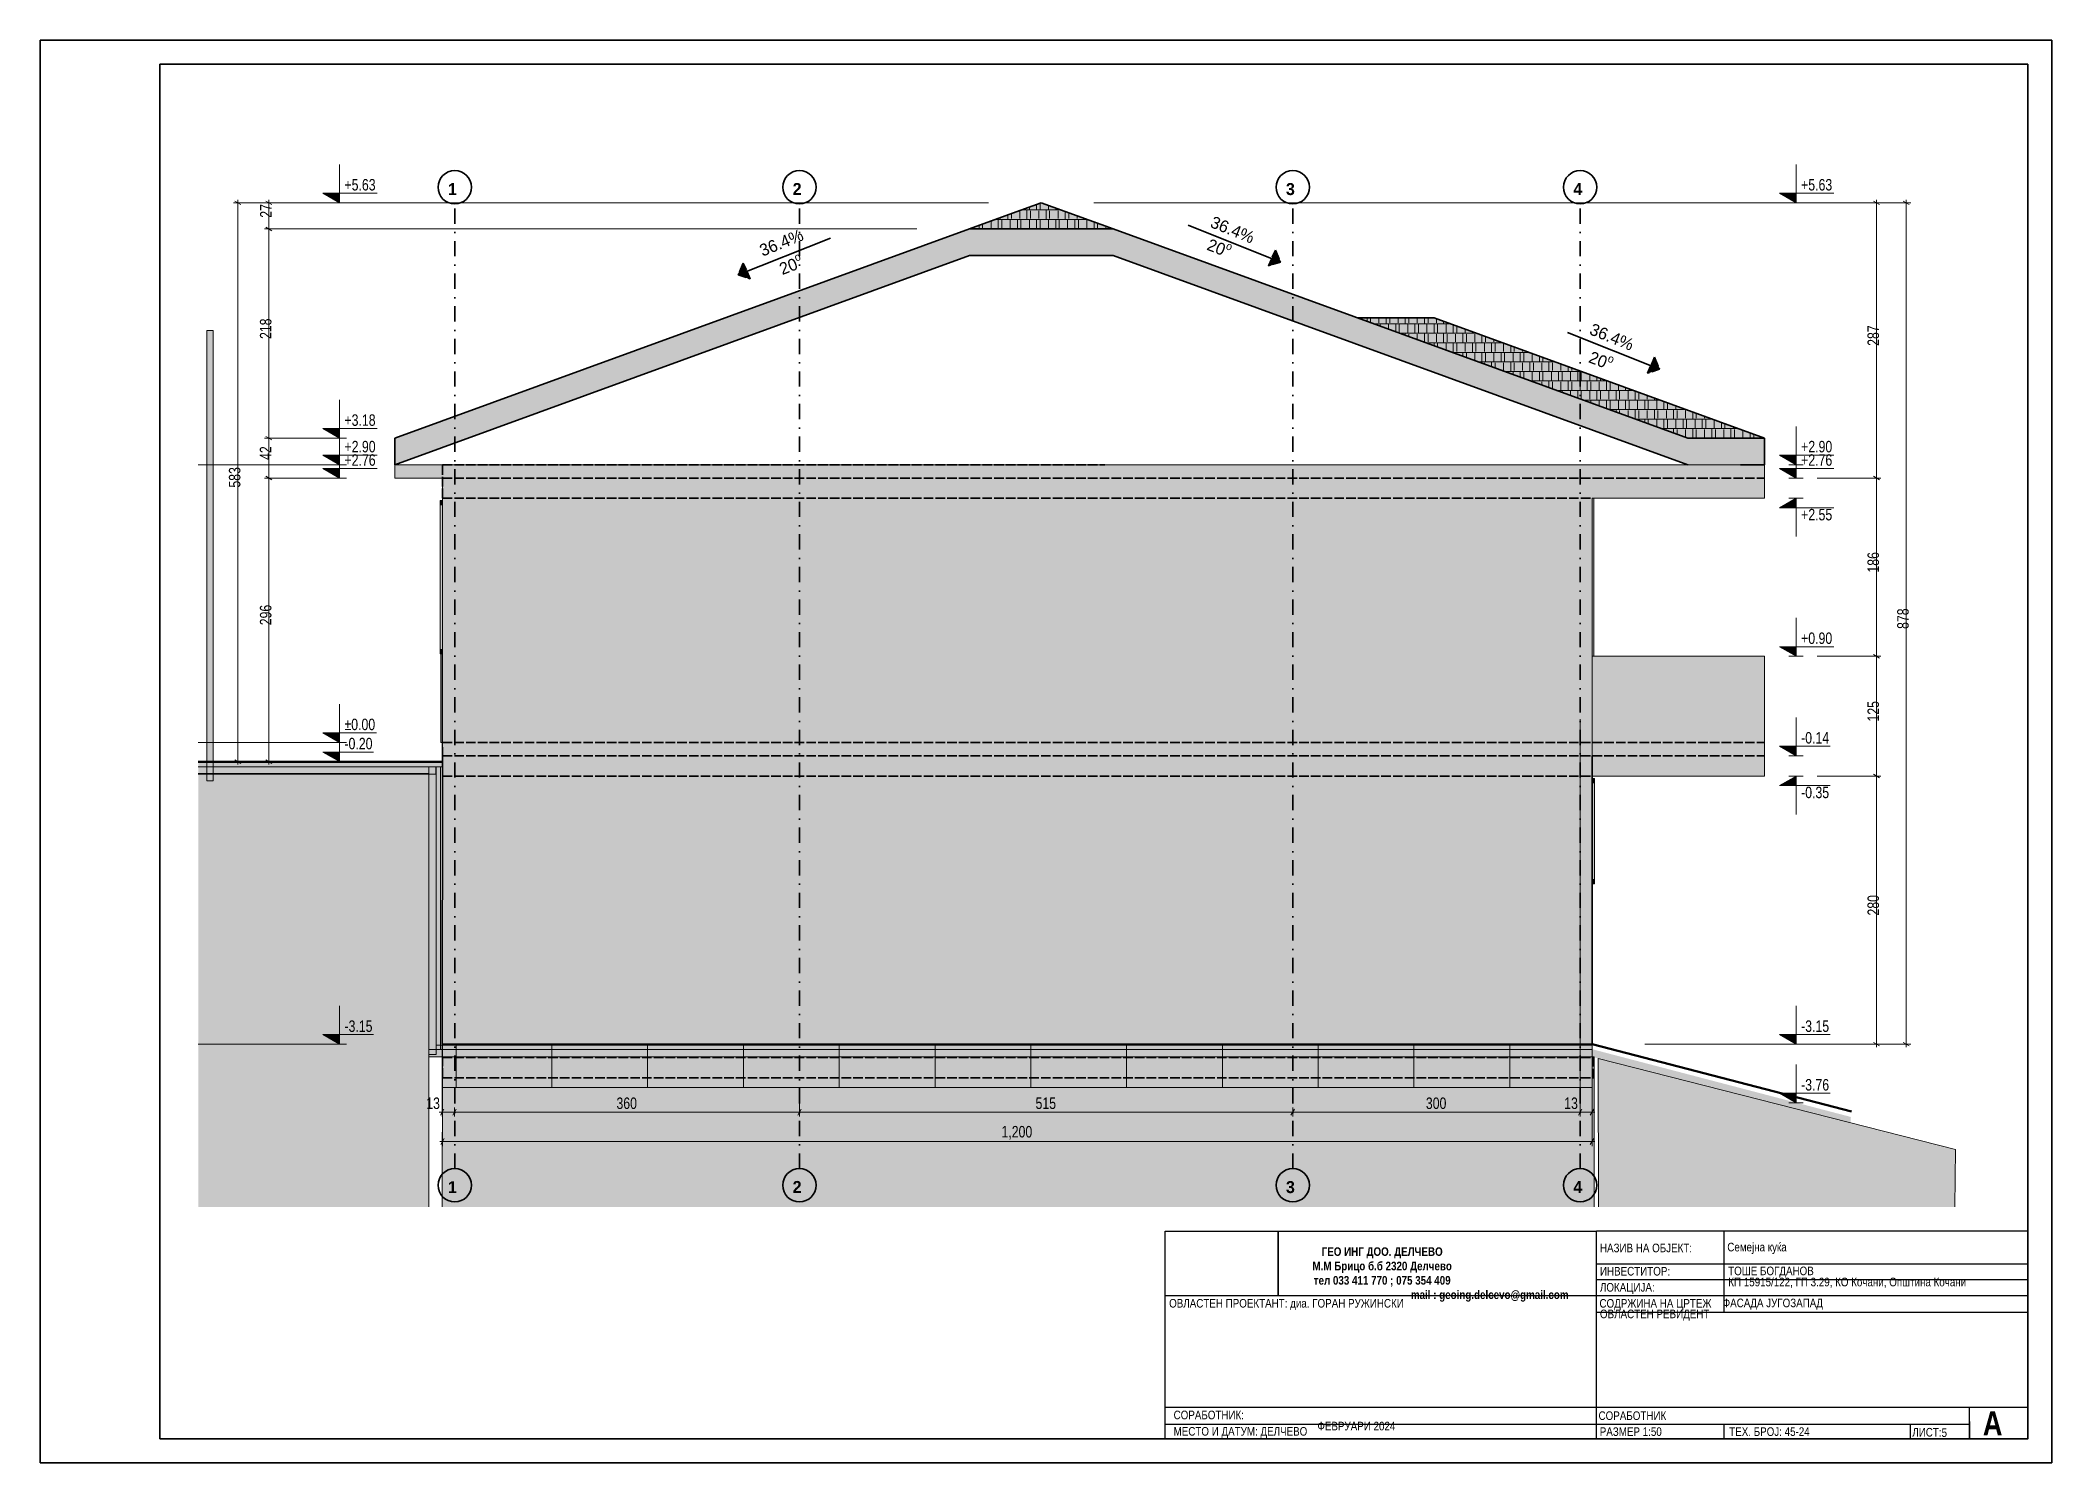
# Model space of a CAD drawing. Header units: millimetres. Extents: x -440 to 2671, y 0 to 297.
# Drawn here: x 884.5 to 1304.5, y 0 to 297 of the extents above; entities that cross this region are included whole.
import ezdxf
from ezdxf.xclip import XClip

# ---------------------------------------------------------------- set-up
doc = ezdxf.new("R2010")
doc.units = ezdxf.units.MM
doc.header["$MEASUREMENT"] = 0
doc.header["$XCLIPFRAME"] = 0
doc.set_wipeout_variables(frame=1)
for name, pattern in [('- Осеви линии', [6.702778, 3.175, -1.763889, 0, -1.763889]), ('- Скирити линии', [2.45, 2, -0.45]), ('Wipeout_Contour', [1000, 0, -1000])]:
    doc.linetypes.add(name, pattern=pattern)
for name, color, linetype, lineweight, true_color in [('1', 7, 'Continuous', 13, 0x2b2b2b), ('142', 7, 'Continuous', 35, 0x2a2a2a), ('162', 7, 'Continuous', 15, 0xaaaaaa), ('3', 7, 'Continuous', 18, 0x7c7c7c), ('46', 7, 'Continuous', 35, 0x4e4e4e), ('61', 7, 'Continuous', 20, 0x6a6a6a), ('65', 7, 'Continuous', 20, 0x4e4e4e), ('85', 7, 'Continuous', 20, 0x404040), ('87', 7, 'Continuous', 20, 0x6a6a6a), ('88', 7, 'Continuous', 20, 0x5e5e5e), ('89', 7, 'Continuous', 20, 0x111111)]:
    doc.layers.add(name, color=color, linetype=linetype, lineweight=lineweight, true_color=true_color)
for name, color, linetype, lineweight in [('101', 253, 'Continuous', 15), ('129', 255, 'Continuous', 0), ('133', 255, 'Continuous', 0), ('164', 255, 'Continuous', 15), ('21', 7, 'Continuous', 50), ('41', 7, 'Continuous', 35), ('7', 7, 'Continuous', 25)]:
    doc.layers.add(name, color=color, linetype=linetype, lineweight=lineweight)
doc.layers.add('RGB colored ARCHICAD elements', color=7, linetype='Continuous')
doc.styles.add('GENERATED_STYLE_4', font='GOTHIC.TTF')
doc.styles.add('GENERATED_STYLE_5', font='GOTHICB.TTF')
doc.styles.add('GENERATED_STYLE_6', font='GOTHIC.TTF')
picture_1 = doc.add_image_def('image1.jpg', size_in_pixel=(1216, 687))

msp = doc.modelspace()

# ---------------------------------------------------------------- texts
at = {"layer": '1', "linetype": 'Continuous', "lineweight": 13, "char_height": 2.4, "attachment_point": 7, "style": 'GENERATED_STYLE_6'}
for s, insert in [('\\A1;{\\W0.800000x;\\pql;\\fCentury Gothic|b0|i0|c0|p34;+5.63}', (947.99, 265.59)), ('\\A1;{\\W0.800000x;\\pql;\\fCentury Gothic|b0|i0|c0|p34;+5.63}', (1252.13, 265.59)), ('\\A1;{\\W0.800000x;\\pql;\\fCentury Gothic|b0|i0|c0|p34;+3.18}', (947.99, 216.46)), ('\\A1;{\\W0.800000x;\\pql;\\fCentury Gothic|b0|i0|c0|p34;+2.90}', (947.99, 210.92)), ('\\A1;{\\W0.800000x;\\pql;\\fCentury Gothic|b0|i0|c0|p34;+2.76}', (947.99, 208.12)), ('\\A1;{\\W0.800000x;\\pql;\\fCentury Gothic|b0|i0|c0|p34;+2.90}', (1252.13, 210.92)), ('\\A1;{\\W0.800000x;\\pql;\\fCentury Gothic|b0|i0|c0|p34;+2.76}', (1252.13, 208.12)), ('\\A1;{\\W0.800000x;\\pql;\\fCentury Gothic|b0|i0|c0|p34;+2.55}', (1252.13, 196.72)), ('\\A1;{\\W0.800000x;\\pql;\\fCentury Gothic|b0|i0|c0|p34;+0.90}', (1252.13, 170.92)), ('\\A1;{\\W0.800000x;\\pql;\\fCentury Gothic|b0|i0|c0|p34;±0.00}', (947.99, 152.92)), ('\\A1;{\\W0.800000x;\\pql;\\fCentury Gothic|b0|i0|c0|p34;-0.20}', (947.99, 148.92)), ('\\A1;{\\W0.800000x;\\pql;\\fCentury Gothic|b0|i0|c0|p34;-0.14}', (1252.13, 150.12)), ('\\A1;{\\W0.800000x;\\pql;\\fCentury Gothic|b0|i0|c0|p34;-0.35}', (1252.13, 138.72)), ('\\A1;{\\W0.800000x;\\pql;\\fCentury Gothic|b0|i0|c0|p34;-3.15}', (947.99, 89.92)), ('\\A1;{\\W0.800000x;\\pql;\\fCentury Gothic|b0|i0|c0|p34;-3.15}', (1252.13, 89.92)), ('\\A1;{\\W0.800000x;\\pql;\\fCentury Gothic|b0|i0|c0|p34;-3.76}', (1252.13, 77.68)), ('\\A1;{\\W0.800000x;\\pql;\\fCentury Gothic|b0|i0|c0|p34;13}', (965.07, 73.83)), ('\\A1;{\\W0.800000x;\\pql;\\fCentury Gothic|b0|i0|c0|p34;360}', (1004.78, 73.83)), ('\\A1;{\\W0.800000x;\\pql;\\fCentury Gothic|b0|i0|c0|p34;515}', (1092.28, 73.83)), ('\\A1;{\\W0.800000x;\\pql;\\fCentury Gothic|b0|i0|c0|p34;300}', (1173.78, 73.83)), ('\\A1;{\\W0.800000x;\\pql;\\fCentury Gothic|b0|i0|c0|p34;13}', (1202.67, 73.83)), ('\\A1;{\\W0.800000x;\\pql;\\fCentury Gothic|b0|i0|c0|p34;1,200}', (1085.17, 67.47))]:
    msp.add_mtext(s, dxfattribs=dict(at, insert=insert))
at = {"layer": '1', "linetype": 'Continuous', "lineweight": 13, "char_height": 2.4, "attachment_point": 7, "rotation": 90, "style": 'GENERATED_STYLE_6'}
for s, insert in [('\\A1;{\\W0.800000x;\\pql;\\fCentury Gothic|b0|i0|c0|p34;27}', (932.77, 259.94)), ('\\A1;{\\W0.800000x;\\pql;\\fCentury Gothic|b0|i0|c0|p34;218}', (932.77, 234.62)), ('\\A1;{\\W0.800000x;\\pql;\\fCentury Gothic|b0|i0|c0|p34;287}', (1268.42, 233.19)), ('\\A1;{\\W0.800000x;\\pql;\\fCentury Gothic|b0|i0|c0|p34;42}', (932.71, 209.37)), ('\\A1;{\\W0.800000x;\\pql;\\fCentury Gothic|b0|i0|c0|p34;583}', (926.29, 203.59)), ('\\A1;{\\W0.800000x;\\pql;\\fCentury Gothic|b0|i0|c0|p34;186}', (1268.42, 185.85)), ('\\A1;{\\W0.800000x;\\pql;\\fCentury Gothic|b0|i0|c0|p34;296}', (932.77, 174.85)), ('\\A1;{\\W0.800000x;\\pql;\\fCentury Gothic|b0|i0|c0|p34;878}', (1274.62, 174.09)), ('\\A1;{\\W0.800000x;\\pql;\\fCentury Gothic|b0|i0|c0|p34;125}', (1268.42, 154.75)), ('\\A1;{\\W0.800000x;\\pql;\\fCentury Gothic|b0|i0|c0|p34;280}', (1268.42, 114.25))]:
    msp.add_mtext(s, dxfattribs=dict(at, insert=insert))
at = {"layer": '41', "color": 7, "linetype": 'Continuous', "lineweight": 35, "char_height": 1.8, "attachment_point": 4, "style": 'GENERATED_STYLE_4'}
for s, insert in [('\\A1;{\\W0.850000x;\\pql;\\fCentury Gothic|b0|i0|c204|p34;НАЗИВ НА ОБЈЕКТ:}', (1210.13, 44.84)), ('\\A1;{\\W0.850000x;\\pql;\\fCentury Gothic|b0|i0|c204|p34;Семејна куќа}', (1236.72, 44.76)), ('\\A1;{\\W0.850000x;\\pql;\\fCentury Gothic|b0|i0|c204|p34;ИНВЕСТИТОР:}', (1210.13, 39.98)), ('\\A1;{\\W0.850000x;\\pql;\\fCentury Gothic|b0|i0|c204|p34;ТОШЕ БОГДАНОВ}', (1236.9, 39.8)), ('\\A1;{\\W0.850000x;\\pql;\\fCentury Gothic|b0|i0|c204|p34;КП 15915/12\\fCentury Gothic|b0|i0|c204|p34;2\\fCentury Gothic|b0|i0|c204|p34;, ГП 3.29, КО Кочани, Општина Кочани\\P\\pql;\\fCentury Gothic|b0|i0|c204|p34;}', (1236.93, 37.57)), ('\\A1;{\\W0.850000x;\\pql;\\fCentury Gothic|b0|i0|c204|p34;СОДРЖИНА НА ЦРТЕЖ}', (1210.03, 33.02)), ('\\A1;{\\W0.850000x;\\pql;\\fCentury Gothic|b0|i0|c204|p34;ЛОКАЦИЈА:}', (1210.13, 36.38)), ('\\A1;{\\W0.850000x;\\pql;\\fCentury Gothic|b0|i0|c204|p34;ОВЛАСТЕН РЕВИДЕНТ\\P\\pqc;\\fCentury Gothic|b0|i0|c204|p34;}', (1210.13, 30.82)), ('\\A1;{\\W0.850000x;\\pql;\\fCentury Gothic|b0|i0|c204|p34;СОРАБОТНИК:}', (1121.11, 9.97)), ('\\A1;{\\W0.850000x;\\pql;\\fCentury Gothic|b0|i0|c204|p34;ФЕВРУАРИ 2024\\P\\pql;\\fCentury Gothic|b0|i0|c204|p34;}', (1151.14, 7.65)), ('\\A1;{\\W0.850000x;\\pql;\\fCentury Gothic|b0|i0|c204|p34;СОРАБОТНИК}', (1209.84, 9.82)), ('\\A1;{\\W0.850000x;\\pql;\\fCentury Gothic|b0|i0|c204|p34;МЕСТО И ДАТУМ: ДЕЛЧЕВО}', (1121.11, 6.3)), ('\\A1;{\\W0.850000x;\\pql;\\fCentury Gothic|b0|i0|c204|p34;РАЗМЕР 1:50}', (1210.09, 6.49)), ('\\A1;{\\W0.850000x;\\pql;\\fCentury Gothic|b0|i0|c204|p34;ТЕХ. БРОЈ: \\fCentury Gothic|b0|i0|c204|p34;45-24}', (1237.12, 6.49)), ('\\A1;{\\W0.850000x;\\pql;\\fCentury Gothic|b0|i0|c204|p34;ЛИСТ: }', (1275.35, 6.36))]:
    msp.add_mtext(s, dxfattribs=dict(at, insert=insert))
at = {"layer": '46', "color": 250, "linetype": 'Continuous', "lineweight": 35, "true_color": 0x2a2a2a, "char_height": 2.5, "attachment_point": 5, "style": 'GENERATED_STYLE_5'}
for s, insert in [('\\A1;{\\pqc;\\fCentury Gothic|b1|i0|c204|p34;1}', (970.53, 265.91)), ('\\A1;{\\pqc;\\fCentury Gothic|b1|i0|c204|p34;2}', (1042.5, 265.94)), ('\\A1;{\\pqc;\\fCentury Gothic|b1|i0|c204|p34;3}', (1145.5, 265.91)), ('\\A1;{\\pqc;\\fCentury Gothic|b1|i0|c204|p34;4}', (1205.51, 265.94)), ('\\A1;{\\pqc;\\fCentury Gothic|b1|i0|c204|p34;2}', (1042.5, 57.58)), ('\\A1;{\\pqc;\\fCentury Gothic|b1|i0|c204|p34;3}', (1145.5, 57.54)), ('\\A1;{\\pqc;\\fCentury Gothic|b1|i0|c204|p34;4}', (1205.51, 57.58)), ('\\A1;{\\pqc;\\fCentury Gothic|b1|i0|c204|p34;1}', (970.53, 57.54))]:
    msp.add_mtext(s, dxfattribs=dict(at, insert=insert))
at = {"layer": '46', "color": 250, "linetype": 'Continuous', "lineweight": 35, "true_color": 0x2a2a2a, "char_height": 2.5, "attachment_point": 5, "style": 'GENERATED_STYLE_4'}
for s, insert, rotation in [('\\A1;{\\pqc;\\fCentury Gothic|b0|i0|c204|p34;36.4%}', (1039.22, 254.73), 22.0308), ('\\A1;{\\pqc;\\fCentury Gothic|b0|i0|c204|p34;36.4%}', (1133.42, 257.42), 337.9692), ('\\A1;{\\pqc;\\fCentury Gothic|b0|i0|c204|p34;20\\fCentury Gothic|b0|i0|c204|p34;\\A1{\\H.66x;\\Sо^  ;}}', (1041.25, 250.01), 21.1781), ('\\A1;{\\pqc;\\fCentury Gothic|b0|i0|c204|p34;20\\fCentury Gothic|b0|i0|c204|p34;\\A1{\\H.66x;\\Sо^  ;}}', (1130.61, 253.59), 338.8219), ('\\A1;{\\pqc;\\fCentury Gothic|b0|i0|c204|p34;36.4%}', (1212.6, 235.04), 337.9692), ('\\A1;{\\pqc;\\fCentury Gothic|b0|i0|c204|p34;20\\fCentury Gothic|b0|i0|c204|p34;\\A1{\\H.66x;\\Sо^  ;}}', (1210.32, 230.1), 338.8219)]:
    msp.add_mtext(s, dxfattribs=dict(at, insert=insert, rotation=rotation))
at = {"layer": '46', "color": 251, "linetype": 'Continuous', "lineweight": 35, "true_color": 0x4e4e4e}
for s, insert, char_height, attachment_point, style in [('\\A1;{\\W0.850000x;\\pqc;\\fCentury Gothic|b1|i0|c204|p34;ГЕО ИНГ ДОО. ДЕЛЧЕВО\\P\\pqc;\\fCentury Gothic|b1|i0|c204|p34;М.М Брицо б.б 2320 Делчево \\P\\pqc;\\fCentury Gothic|b1|i0|c204|p34;тел 033 411 770 ; 075 354 409 \\P\\pqc;\\fCentury Gothic|b1|i0|c204|p34;                                                                               \\fCentury Gothic|b1|i0|c204|p34;mail : geoing.delcevo@gmail.com\\P\\pqc;\\fCentury Gothic|b0|i0|c204|p34;\\H1.388889x;}', (1164.66, 39.31), 1.8, 5, 'GENERATED_STYLE_5'), ('\\A1;{\\W0.850000x;\\pql;\\fCentury Gothic|b0|i0|c204|p34;ФАСАДА \\fCentury Gothic|b0|i0|c204|p34;ЈУГОЗАПАД}', (1235.76, 33.11), 1.8, 4, 'GENERATED_STYLE_4'), ('\\A1;{\\W0.850000x;\\pql;\\fCentury Gothic|b1|i0|c204|p34;А}', (1290.07, 8.22), 5, 4, 'GENERATED_STYLE_5'), ('\\A1;{\\W0.850000x;\\pql;\\fCentury Gothic|b0|i0|c204|p34;5}', (1281.46, 6.27), 1.8, 4, 'GENERATED_STYLE_4')]:
    msp.add_mtext(s, dxfattribs=dict(at, insert=insert, char_height=char_height, attachment_point=attachment_point, style=style))

# ---------------------------------------------------------------- blocks, each defined once
blk = doc.blocks.new('Drawing_1_1', base_point=(246.71, 41.62))
at = {"color": 254, "linetype": 'Wipeout_Contour', "lineweight": 0, "ltscale": 1001.123103}
blk.add_wipeout([(234.97, 34.99), (258.44, 34.99), (258.44, 48.25), (234.97, 48.25)], dxfattribs=at)
at = {"layer": '1', "color": 250, "lineweight": 13, "true_color": 0x2b2b2b}
image = blk.add_image(picture_1, insert=(234.97, 34.99), size_in_units=(23.47, 13.26), dxfattribs=at)
image.set_boundary_path([(-0.5, -0.5), (1215.5, 686.5)])
blk = doc.blocks.new('*X34')
at = {"layer": '1', "color": 250, "linetype": 'Continuous', "lineweight": 13, "true_color": 0x2a2a2a}
for p, q in [((202.02, 260.51), (202.02, 259.59)), ((202.76, 259.76), (202.76, 260.78)), ((204.52, 259.76), (204.52, 261.41)), ((210.02, 261.58), (204.95, 261.58)), ((206.02, 259.59), (206.02, 261.58)), ((206.52, 261.75), (206.52, 262.14)), ((206.76, 259.76), (206.76, 261.41)), ((208.02, 261.58), (208.02, 262.69)), ((208.52, 259.76), (208.52, 261.41)), ((208.76, 261.75), (208.76, 262.96)), ((213.08, 261.58), (210.02, 261.58)), ((210.02, 261.58), (210.02, 259.59)), ((210.52, 261.75), (210.52, 262.51)), ((210.76, 259.76), (210.76, 261.41)), ((212.02, 261.58), (212.02, 261.96)), ((212.52, 259.76), (212.52, 261.41)), ((214.02, 259.59), (214.02, 261.23)), ((214.76, 259.76), (214.76, 260.97)), ((194.52, 257.77), (194.52, 257.78)), ((196.02, 257.6), (196.02, 258.32)), ((196.76, 257.77), (196.76, 258.59)), ((198.52, 257.77), (198.52, 259.23)), ((199.49, 259.59), (202.02, 259.59)), ((200.02, 257.6), (200.02, 259.59)), ((200.52, 259.76), (200.52, 259.96)), ((200.76, 257.77), (200.76, 259.41)), ((202.02, 259.59), (210.02, 259.59)), ((202.52, 257.77), (202.52, 259.41)), ((204.02, 257.6), (204.02, 259.59)), ((204.76, 257.77), (204.76, 259.41)), ((206.52, 257.77), (206.52, 259.41)), ((208.02, 257.6), (208.02, 259.59)), ((208.76, 257.77), (208.76, 259.41)), ((210.02, 259.59), (218.02, 259.59)), ((210.52, 257.77), (210.52, 259.41)), ((212.02, 257.6), (212.02, 259.59)), ((212.76, 257.77), (212.76, 259.41)), ((214.52, 257.77), (214.52, 259.41)), ((216.02, 257.6), (216.02, 259.59)), ((216.52, 259.76), (216.52, 260.32)), ((216.76, 257.77), (216.76, 259.41)), ((218.02, 259.78), (218.02, 259.59)), ((218.02, 259.59), (218.55, 259.59)), ((218.52, 257.77), (218.52, 259.41)), ((220.02, 257.6), (220.02, 259.05)), ((220.76, 257.77), (220.76, 258.78)), ((222.52, 257.77), (222.52, 258.14))]:
    blk.add_line(p, q, dxfattribs=at)
blk = doc.blocks.new('*X35')
at = {"layer": '1', "color": 250, "linetype": 'Continuous', "lineweight": 13, "true_color": 0x2a2a2a}
for p, q in [((275.52, 238.85), (275.52, 239.03)), ((277.02, 238.3), (277.02, 239.03)), ((277.76, 238.04), (277.76, 239.03)), ((283.02, 237.81), (278.39, 237.81)), ((279.02, 237.58), (279.02, 237.81)), ((279.52, 237.98), (279.52, 239.03)), ((279.76, 237.31), (279.76, 237.63)), ((281.02, 237.81), (281.02, 239.03)), ((281.52, 236.67), (281.52, 237.63)), ((281.76, 237.98), (281.76, 239.03)), ((291.02, 237.81), (283.02, 237.81)), ((283.02, 237.81), (283.02, 236.12)), ((283.52, 237.98), (283.52, 239.03)), ((283.76, 235.99), (283.76, 237.63)), ((283.86, 235.81), (291.02, 235.81)), ((285.02, 237.81), (285.02, 239.03)), ((285.02, 235.39), (285.02, 235.81)), ((285.52, 235.99), (285.52, 237.63)), ((285.76, 237.98), (285.76, 239.03)), ((285.76, 235.12), (285.76, 235.64)), ((287.02, 235.81), (287.02, 237.81)), ((287.52, 237.98), (287.52, 239.03)), ((287.52, 234.48), (287.52, 235.64)), ((287.76, 235.99), (287.76, 237.63)), ((289.02, 237.81), (289.02, 239.03)), ((289.02, 233.94), (289.02, 235.81)), ((289.52, 235.99), (289.52, 237.63)), ((289.76, 237.98), (289.76, 239.03)), ((289.76, 234), (289.76, 235.64)), ((294.39, 237.81), (291.02, 237.81)), ((291.02, 237.81), (291.02, 235.81)), ((291.02, 235.81), (299.02, 235.81)), ((291.52, 237.98), (291.52, 238.85)), ((291.52, 234), (291.52, 235.64)), ((291.76, 235.99), (291.76, 237.63)), ((293.02, 237.81), (293.02, 238.3)), ((293.02, 233.82), (293.02, 235.81)), ((293.52, 235.99), (293.52, 237.63)), ((293.76, 237.98), (293.76, 238.04)), ((293.76, 234), (293.76, 235.64)), ((295.02, 235.81), (295.02, 237.58)), ((295.52, 234), (295.52, 235.64)), ((295.76, 235.99), (295.76, 237.31)), ((297.02, 233.82), (297.02, 235.81)), ((297.52, 235.99), (297.52, 236.67)), ((297.76, 234), (297.76, 235.64)), ((299.02, 236.12), (299.02, 235.81)), ((299.02, 235.81), (299.86, 235.81)), ((299.52, 234), (299.52, 235.64)), ((301.02, 233.82), (301.02, 235.39)), ((291.02, 233.82), (289.33, 233.82)), ((299.02, 233.82), (291.02, 233.82)), ((291.02, 233.82), (291.02, 233.21)), ((291.76, 232.94), (291.76, 233.65)), ((293.52, 232.3), (293.52, 233.65)), ((294.8, 231.83), (299.02, 231.83)), ((295.02, 231.83), (295.02, 233.82)), ((295.52, 231.57), (295.52, 231.66)), ((295.76, 232), (295.76, 233.65)), ((297.02, 231.03), (297.02, 231.83)), ((297.52, 232), (297.52, 233.65)), ((297.76, 230.76), (297.76, 231.66)), ((305.33, 233.82), (299.02, 233.82)), ((299.02, 233.82), (299.02, 231.83)), ((299.02, 231.83), (307.02, 231.83)), ((299.52, 230.12), (299.52, 231.66)), ((299.76, 232), (299.76, 233.65)), ((301.02, 229.84), (301.02, 231.83)), ((301.52, 232), (301.52, 233.65)), ((301.76, 234), (301.76, 235.12)), ((301.76, 230.01), (301.76, 231.66)), ((303.02, 231.83), (303.02, 233.82)), ((303.52, 234), (303.52, 234.48)), ((303.52, 230.01), (303.52, 231.66)), ((303.76, 232), (303.76, 233.65)), ((305.02, 233.82), (305.02, 233.94)), ((305.02, 229.84), (305.02, 231.83)), ((305.52, 232), (305.52, 233.65)), ((305.76, 230.01), (305.76, 231.66)), ((307.02, 233.21), (307.02, 231.83)), ((307.02, 231.83), (310.8, 231.83)), ((307.52, 230.01), (307.52, 231.66)), ((307.76, 232), (307.76, 232.94)), ((309.02, 229.84), (309.02, 231.83)), ((309.52, 232), (309.52, 232.3)), ((309.76, 230.01), (309.76, 231.66)), ((311.52, 230.01), (311.52, 231.57)), ((313.02, 229.84), (313.02, 231.03)), ((307.02, 229.84), (300.26, 229.84)), ((301.52, 229.39), (301.52, 229.67)), ((303.02, 228.84), (303.02, 229.84)), ((303.76, 228.57), (303.76, 229.67)), ((305.52, 228.02), (305.52, 229.67)), ((305.73, 227.85), (307.02, 227.85)), ((315.02, 229.84), (307.02, 229.84)), ((307.02, 229.84), (307.02, 227.85)), ((307.02, 227.85), (315.02, 227.85)), ((307.52, 227.2), (307.52, 227.68)), ((307.76, 228.02), (307.76, 229.67)), ((309.02, 226.66), (309.02, 227.85)), ((309.52, 228.02), (309.52, 229.67)), ((309.76, 226.39), (309.76, 227.68)), ((311.02, 227.85), (311.02, 229.84)), ((311.52, 226.03), (311.52, 227.68)), ((311.76, 228.02), (311.76, 229.67)), ((313.02, 225.86), (313.02, 227.85)), ((313.52, 228.02), (313.52, 229.67)), ((313.76, 230.01), (313.76, 230.76)), ((313.76, 226.03), (313.76, 227.68)), ((316.26, 229.84), (315.02, 229.84)), ((315.02, 229.84), (315.02, 227.85)), ((315.02, 227.85), (321.73, 227.85)), ((315.52, 230.01), (315.52, 230.12)), ((315.52, 226.03), (315.52, 227.68)), ((315.76, 228.02), (315.76, 229.67)), ((317.02, 225.86), (317.02, 227.85)), ((317.52, 228.02), (317.52, 229.39)), ((317.76, 226.03), (317.76, 227.68)), ((319.02, 227.85), (319.02, 228.84)), ((319.52, 226.03), (319.52, 227.68)), ((319.76, 228.02), (319.76, 228.57)), ((321.02, 225.86), (321.02, 227.85)), ((321.76, 226.03), (321.76, 227.68)), ((323.52, 226.03), (323.52, 227.2)), ((315.02, 225.86), (311.2, 225.86)), ((311.76, 225.66), (311.76, 225.69)), ((313.52, 225.02), (313.52, 225.69)), ((323.02, 225.86), (315.02, 225.86)), ((315.02, 225.86), (315.02, 224.47)), ((315.76, 224.2), (315.76, 225.69)), ((316.67, 223.87), (323.02, 223.87)), ((317.02, 223.75), (317.02, 223.87)), ((317.52, 224.04), (317.52, 225.69)), ((317.76, 223.48), (317.76, 223.7)), ((319.02, 223.87), (319.02, 225.86)), ((319.52, 222.84), (319.52, 223.7)), ((319.76, 224.04), (319.76, 225.69)), ((321.02, 222.29), (321.02, 223.87)), ((321.52, 224.04), (321.52, 225.69)), ((321.76, 222.05), (321.76, 223.7)), ((327.2, 225.86), (323.02, 225.86)), ((323.02, 225.86), (323.02, 223.87)), ((323.02, 223.87), (331.02, 223.87)), ((323.52, 222.05), (323.52, 223.7)), ((323.76, 224.04), (323.76, 225.69)), ((325.02, 225.86), (325.02, 226.66)), ((325.02, 221.88), (325.02, 223.87)), ((325.52, 224.04), (325.52, 225.69)), ((325.76, 226.03), (325.76, 226.39)), ((325.76, 222.05), (325.76, 223.7)), ((327.02, 223.87), (327.02, 225.86)), ((327.52, 222.05), (327.52, 223.7)), ((327.76, 224.04), (327.76, 225.66)), ((329.02, 221.88), (329.02, 223.87)), ((329.52, 224.04), (329.52, 225.02)), ((329.76, 222.05), (329.76, 223.7)), ((331.02, 224.47), (331.02, 223.87)), ((331.02, 223.87), (332.67, 223.87)), ((331.52, 222.05), (331.52, 223.7)), ((331.76, 224.04), (331.76, 224.2)), ((333.02, 221.88), (333.02, 223.75)), ((333.76, 222.05), (333.76, 223.48)), ((335.52, 222.05), (335.52, 222.84)), ((323.02, 221.88), (322.14, 221.88)), ((331.02, 221.88), (323.02, 221.88)), ((323.02, 221.88), (323.02, 221.56)), ((323.76, 221.29), (323.76, 221.71)), ((325.52, 220.65), (325.52, 221.71)), ((327.02, 220.11), (327.02, 221.88)), ((327.61, 219.89), (331.02, 219.89)), ((327.76, 220.06), (327.76, 221.71)), ((329.02, 219.38), (329.02, 219.89)), ((329.52, 220.06), (329.52, 221.71)), ((329.76, 219.11), (329.76, 219.72)), ((338.14, 221.88), (331.02, 221.88)), ((331.02, 221.88), (331.02, 219.89)), ((331.02, 219.89), (339.02, 219.89)), ((331.52, 218.47), (331.52, 219.72)), ((331.76, 220.06), (331.76, 221.71)), ((333.02, 217.92), (333.02, 219.89)), ((333.52, 220.06), (333.52, 221.71)), ((333.76, 218.07), (333.76, 219.72)), ((335.02, 219.89), (335.02, 221.88)), ((335.52, 218.07), (335.52, 219.72)), ((335.76, 220.06), (335.76, 221.71)), ((337.02, 221.88), (337.02, 222.29)), ((337.02, 217.9), (337.02, 219.89)), ((337.52, 220.06), (337.52, 221.71)), ((337.76, 218.07), (337.76, 219.72)), ((339.02, 221.56), (339.02, 219.89)), ((339.02, 219.89), (343.61, 219.89)), ((339.52, 218.07), (339.52, 219.72)), ((339.76, 220.06), (339.76, 221.29)), ((341.02, 217.9), (341.02, 219.89)), ((341.52, 220.06), (341.52, 220.65)), ((341.76, 218.07), (341.76, 219.72)), ((343.02, 219.89), (343.02, 220.11)), ((343.52, 218.07), (343.52, 219.72)), ((345.02, 217.9), (345.02, 219.38)), ((345.76, 218.07), (345.76, 219.11)), ((347.52, 218.07), (347.52, 218.47)), ((339.02, 217.9), (333.08, 217.9)), ((335.02, 217.19), (335.02, 217.9)), ((335.76, 216.93), (335.76, 217.73)), ((337.52, 216.28), (337.52, 217.73)), ((338.55, 215.91), (339.02, 215.91)), ((347.02, 217.9), (339.02, 217.9)), ((339.02, 217.9), (339.02, 215.91)), ((339.02, 215.91), (347.02, 215.91)), ((339.52, 215.56), (339.52, 215.74)), ((339.76, 216.08), (339.76, 217.73)), ((341.02, 215.01), (341.02, 215.91)), ((341.52, 216.08), (341.52, 217.73)), ((341.76, 214.74), (341.76, 215.74)), ((343.02, 215.91), (343.02, 217.9)), ((343.52, 214.1), (343.52, 215.74)), ((343.76, 216.08), (343.76, 217.73)), ((345.02, 213.92), (345.02, 215.91)), ((345.52, 216.08), (345.52, 217.73)), ((345.76, 214.09), (345.76, 215.74)), ((349.08, 217.9), (347.02, 217.9)), ((347.02, 217.9), (347.02, 215.91)), ((347.02, 215.91), (354.55, 215.91)), ((347.52, 214.09), (347.52, 215.74)), ((347.76, 216.08), (347.76, 217.73)), ((349.02, 217.9), (349.02, 217.92)), ((349.02, 213.92), (349.02, 215.91)), ((349.52, 216.08), (349.52, 217.73)), ((349.76, 214.09), (349.76, 215.74)), ((351.02, 215.91), (351.02, 217.19)), ((351.52, 214.09), (351.52, 215.74)), ((351.76, 216.08), (351.76, 216.93)), ((353.02, 213.92), (353.02, 215.91)), ((353.52, 216.08), (353.52, 216.28)), ((353.76, 214.09), (353.76, 215.74)), ((355.52, 214.09), (355.52, 215.56)), ((357.02, 213.92), (357.02, 215.01)), ((357.76, 214.09), (357.76, 214.74)), ((359.52, 214.09), (359.52, 214.1))]:
    blk.add_line(p, q, dxfattribs=at)

# ---------------------------------------------------------------- hatches: boundary and pattern name
at = {"linetype": 'Continuous', "lineweight": 0, "true_color": 0xffffff}
for points in [[(968.48, 146.21), (917.45, 146.21), (917.45, 145.28), (968.44, 145.28), (968.48, 145.27)], [(917.45, 53.42), (965.6, 53.42), (965.6, 143.88), (917.45, 143.88)], [(967.13, 86.3), (968.06, 86.3), (968.06, 145.28), (967.13, 145.28)], [(1208.48, 87.22), (967.13, 87.22), (967.13, 86.3), (1208.48, 86.3)], [(968.4, 53.42), (1208.9, 53.42), (1208.89, 84.77), (1207.66, 84.77), (968.48, 84.77)], [(1209.73, 84.41), (1209.8, 53.42), (1284.26, 53.42), (1284.4, 65.42)]]:
    msp.add_hatch(color=7, dxfattribs=at).paths.add_polyline_path(points)
at = {"layer": '142', "linetype": 'Continuous', "lineweight": 35, "true_color": 0x2a2a2a}
for points in [[(967.1, 145.28), (917.45, 145.27), (917.45, 143.74), (967.1, 143.74)], [(965.6, 145.28), (965.6, 85.23), (967.13, 85.23), (967.13, 145.28)], [(965.62, 86.3), (965.62, 84.77), (1208.48, 84.77), (1208.48, 86.3)]]:
    msp.add_hatch(color=250, dxfattribs=at).paths.add_polyline_path(points)
at = {"layer": '162', "linetype": 'Continuous', "lineweight": 15, "true_color": 0x2a2a2a}
for points in [[(1142.37, 253.18), (1140.89, 249.89), (1143.4, 250.68)], [(1031.25, 250.49), (1030.21, 247.99), (1032.72, 247.2)], [(1221.54, 230.8), (1220.07, 227.5), (1222.58, 228.29)]]:
    msp.add_hatch(color=250, dxfattribs=at).paths.add_polyline_path(points)
at = {"layer": '41', "linetype": 'Continuous', "lineweight": 35, "true_color": 0x2a2a2a}
msp.add_hatch(color=250, dxfattribs=at).paths.add_polyline_path([(1262.52, 72.2), (1208.48, 86.35), (1208.48, 84.75), (1262.4, 70.69)])
at = {"layer": '85', "linetype": 'Continuous', "lineweight": 20, "true_color": 0x2a2a2a}
for points in [[(946.94, 263.05), (946.94, 265.05), (943.48, 265.05)], [(1251.08, 263.05), (1251.08, 265.05), (1247.62, 265.05)], [(946.94, 213.92), (946.94, 215.92), (943.48, 215.92)], [(946.94, 208.38), (946.94, 210.38), (943.48, 210.38)], [(1251.08, 208.38), (1251.08, 210.38), (1247.62, 210.38)], [(946.94, 205.58), (946.94, 207.58), (943.48, 207.58)], [(1251.08, 205.58), (1251.08, 207.58), (1247.62, 207.58)], [(1251.08, 201.38), (1247.62, 199.38), (1251.08, 199.38)], [(1251.08, 168.38), (1251.08, 170.38), (1247.62, 170.38)], [(946.94, 150.38), (946.94, 152.38), (943.48, 152.38)], [(946.94, 146.38), (946.94, 148.38), (943.48, 148.38)], [(1251.08, 147.58), (1251.08, 149.58), (1247.62, 149.58)], [(1251.08, 143.38), (1247.62, 141.38), (1251.08, 141.38)], [(946.94, 87.38), (946.94, 89.38), (943.48, 89.38)], [(1251.08, 87.38), (1251.08, 89.38), (1247.62, 89.38)], [(1251.08, 75.14), (1251.08, 77.14), (1247.62, 77.14)]]:
    msp.add_hatch(color=250, dxfattribs=at).paths.add_polyline_path(points)
at = {"layer": '89', "linetype": 'Continuous', "lineweight": 20, "true_color": 0x222222}
h = msp.add_hatch(dxfattribs=at)
h.set_pattern_fill('GRID_100X100_0001', color=250, style=0, pattern_type=2)
h.set_pattern_definition([(0, (-168.723, 150.385), (0, 20), []), (90, (-168.723, 150.385), (-20, 0), [])])
h.paths.add_polyline_path([(968.48, 78.38), (1208.48, 78.38), (1208.48, 87.38), (968.48, 87.38)])
at = {"layer": 'RGB colored ARCHICAD elements', "linetype": 'Continuous', "lineweight": 0, "true_color": 0x7a7878}
for points in [[(1093.48, 263.05), (1078.48, 257.6), (1108.48, 257.6)], [(1175.48, 239.03), (1159.48, 239.03), (1228.48, 213.92), (1244.48, 213.92)]]:
    msp.add_hatch(color=8, dxfattribs=at).paths.add_polyline_path(points)
at = {"layer": 'RGB colored ARCHICAD elements', "linetype": 'Continuous', "lineweight": 0, "true_color": 0xccbeac}
for points in [[(958.48, 212), (1078.48, 255.68), (1078.48, 257.6), (958.48, 213.92)], [(1108.48, 257.6), (1078.48, 257.6), (1078.48, 255.68), (1108.48, 255.68)], [(1108.48, 255.68), (1228.48, 212), (1228.48, 213.92), (1108.48, 257.6)], [(958.48, 211.36), (1078.48, 255.04), (1078.48, 255.68), (958.48, 212)], [(958.48, 211.36), (958.48, 208.38), (1078.48, 252.06), (1078.48, 255.04)], [(1078.48, 255.68), (1078.48, 255.04), (1108.48, 255.04), (1108.48, 255.68)], [(1108.48, 255.04), (1078.48, 255.04), (1078.48, 252.06), (1108.48, 252.06)], [(1108.48, 255.04), (1228.48, 211.36), (1228.48, 212), (1108.48, 255.68)], [(1108.48, 255.04), (1108.48, 252.06), (1228.48, 208.38), (1228.48, 211.36)], [(1244.48, 213.92), (1228.48, 213.92), (1228.48, 212), (1244.48, 212)], [(1228.48, 212), (1228.48, 211.36), (1244.48, 211.36), (1244.48, 212)], [(1244.48, 211.36), (1228.48, 211.36), (1228.48, 208.38), (1244.48, 208.38)]]:
    msp.add_hatch(color=9, dxfattribs=at).paths.add_polyline_path(points)
at = {"layer": 'RGB colored ARCHICAD elements', "linetype": 'Continuous', "lineweight": 0, "true_color": 0xdbd9cf}
for points in [[(919.28, 142.38), (919.54, 142.38), (919.54, 236.38), (919.28, 236.38)], [(919.54, 236.38), (919.54, 142.38), (919.92, 142.38), (919.92, 236.38)], [(919.92, 236.38), (919.92, 142.38), (920.25, 142.38), (920.25, 236.38)], [(920.25, 236.38), (920.25, 142.38), (920.46, 142.38), (920.46, 236.38)], [(920.46, 236.38), (920.46, 142.38), (920.54, 142.38), (920.54, 236.38)]]:
    msp.add_hatch(color=254, dxfattribs=at).paths.add_polyline_path(points)
at = {"layer": 'RGB colored ARCHICAD elements', "linetype": 'Continuous', "lineweight": 0, "true_color": 0xf2eee3}
for points in [[(958.48, 208.38), (958.48, 205.58), (968.48, 205.58), (968.48, 208.38)], [(968.48, 208.38), (968.48, 150.38), (973.48, 150.38), (973.48, 208.38)], [(1239.48, 208.38), (973.48, 208.38), (973.48, 201.38), (1040.44, 201.38), (1040.44, 205.58), (1045.44, 205.58), (1045.44, 201.38), (1143.48, 201.38), (1143.48, 205.58), (1148.48, 205.58), (1148.48, 201.38), (1203.48, 201.38), (1203.48, 205.58), (1208.48, 205.58), (1208.48, 201.38), (1239.48, 201.38)], [(1239.48, 208.38), (1239.48, 201.38), (1244.48, 201.38), (1244.48, 208.38)], [(1040.44, 205.58), (1040.44, 150.38), (1045.44, 150.38), (1045.44, 205.58)], [(1143.48, 205.58), (1143.48, 150.38), (1148.48, 150.38), (1148.48, 205.58)], [(1203.48, 205.58), (1203.48, 150.38), (1208.48, 150.38), (1208.48, 205.58)], [(973.48, 150.38), (1040.44, 150.38), (1040.44, 201.38), (973.48, 201.38)], [(1045.44, 201.38), (1045.44, 150.38), (1143.48, 150.38), (1143.48, 201.38)], [(1187.48, 201.38), (1148.48, 201.38), (1148.48, 150.38), (1187.48, 150.38)], [(1187.48, 150.38), (1203.48, 150.38), (1203.48, 201.38), (1187.48, 201.38)], [(1208.48, 150.38), (1241.28, 150.38), (1241.28, 168.38), (1208.48, 168.38)], [(1244.48, 168.38), (1241.28, 168.38), (1241.28, 150.38), (1244.48, 150.38)], [(968.48, 150.38), (968.48, 87.38), (973.48, 87.38), (973.48, 150.38)], [(973.48, 143.38), (1040.44, 143.38), (1040.44, 147.58), (1045.44, 147.58), (1045.44, 143.38), (1143.48, 143.38), (1143.48, 147.58), (1148.48, 147.58), (1148.48, 143.38), (1203.48, 143.38), (1203.48, 150.38), (973.48, 150.38)], [(1040.44, 147.58), (1040.44, 87.38), (1045.44, 87.38), (1045.44, 147.58)], [(1143.48, 147.58), (1143.48, 87.38), (1148.48, 87.38), (1148.48, 147.58)], [(1203.48, 150.38), (1203.48, 87.38), (1208.48, 87.38), (1208.48, 150.38)], [(1239.48, 150.38), (1208.48, 150.38), (1208.48, 143.38), (1239.48, 143.38)], [(1244.48, 143.38), (1244.48, 150.38), (1239.48, 150.38), (1239.48, 143.38)], [(973.48, 87.38), (1040.44, 87.38), (1040.44, 143.38), (973.48, 143.38)], [(1045.44, 87.38), (1143.48, 87.38), (1143.48, 143.38), (1045.44, 143.38)], [(1148.48, 87.38), (1203.48, 87.38), (1203.48, 143.38), (1148.48, 143.38)]]:
    msp.add_hatch(color=7, dxfattribs=at).paths.add_polyline_path(points)
at = {"layer": 'RGB colored ARCHICAD elements', "linetype": 'Continuous', "lineweight": 0, "true_color": 0x4e4e49}
for points in [[(967.98, 199.88), (968.48, 199.88), (968.48, 200.88), (967.98, 200.88)], [(967.98, 169.88), (968.48, 169.88), (968.48, 199.88), (967.98, 199.88)], [(1208.48, 201.38), (1208.48, 168.38), (1208.86, 168.38), (1208.86, 201.38)], [(967.98, 168.88), (968.48, 168.88), (968.48, 169.88), (967.98, 169.88)], [(1208.48, 142.88), (1208.48, 141.88), (1208.98, 141.88), (1208.98, 142.88)], [(1208.48, 141.88), (1208.48, 121.88), (1208.98, 121.88), (1208.98, 141.88)], [(1208.48, 121.88), (1208.48, 120.88), (1208.98, 120.88), (1208.98, 121.88)]]:
    msp.add_hatch(color=251, dxfattribs=at).paths.add_polyline_path(points)
at = {"layer": 'RGB colored ARCHICAD elements', "linetype": 'Continuous', "lineweight": 0, "true_color": 0x5b5b5b}
msp.add_hatch(color=251, dxfattribs=at).paths.add_polyline_path([(968.48, 168.88), (968.1, 168.88), (968.1, 150.38), (968.48, 150.38)])
at = {"layer": 'RGB colored ARCHICAD elements', "linetype": 'Continuous', "lineweight": 0, "true_color": 0x7f7f7f}
msp.add_hatch(color=8, dxfattribs=at).paths.add_polyline_path([(968.48, 78.38), (1208.48, 78.38), (1208.48, 87.38), (968.48, 87.38)])

# ---------------------------------------------------------------- linework, layer by layer
at = {"layer": '1', "color": 250, "linetype": 'Continuous', "lineweight": 13, "true_color": 0x2a2a2a, "flags": 128}
for points in [[(1142.37, 253.18), (1143.4, 250.68), (1140.89, 249.89)], [(1031.25, 250.49), (1030.21, 247.99), (1032.72, 247.2)], [(1221.54, 230.8), (1222.58, 228.29), (1220.07, 227.5)], [(965.6, 145.28), (967.13, 145.28), (967.13, 85.23), (965.6, 85.23)], [(967.13, 86.3), (967.13, 145.28), (968.06, 145.28), (968.06, 86.3)], [(965.62, 86.3), (965.62, 84.77), (1208.48, 84.77), (1208.48, 86.3)], [(1208.48, 87.22), (967.13, 87.22), (967.13, 86.3), (1208.48, 86.3)]]:
    msp.add_lwpolyline(points, close=True, dxfattribs=at)
for points in [[(917.45, 145.28), (968.44, 145.28), (968.48, 145.27), (968.48, 146.21), (917.45, 146.21)], [(917.45, 143.74), (967.1, 143.74), (967.1, 145.28), (917.45, 145.27)]]:
    msp.add_lwpolyline(points, dxfattribs=at)
at = {"layer": '101', "color": 250, "linetype": 'Continuous', "lineweight": 15, "true_color": 0x2a2a2a}
for q in [(968.1, 168.88), (968.48, 150.38)]:
    msp.add_line((968.1, 150.38), q, dxfattribs=at)
at = {"layer": '129', "color": 255, "linetype": 'Continuous', "lineweight": 0, "flags": 128}
for points in [[(1208.9, 53.42), (1208.89, 84.77), (1207.66, 84.77), (968.48, 84.77), (968.4, 53.42)], [(1284.26, 53.42), (1284.4, 65.42), (1209.73, 84.41), (1209.8, 53.42)]]:
    msp.add_lwpolyline(points, dxfattribs=at)
at = {"layer": '133', "color": 255, "linetype": 'Continuous', "lineweight": 0, "flags": 128}
msp.add_lwpolyline([(965.6, 53.42), (965.6, 143.88), (917.45, 143.88)], dxfattribs=at)
at = {"layer": '164', "color": 250, "linetype": 'Continuous', "lineweight": 15, "true_color": 0x2a2a2a}
for p, q in [((973.48, 208.38), (1239.48, 208.38)), ((1244.48, 201.38), (1244.48, 208.38)), ((1208.48, 201.38), (1239.48, 201.38)), ((1239.48, 201.38), (1244.48, 201.38)), ((1244.48, 143.38), (1244.48, 150.38)), ((1239.48, 143.38), (1208.48, 143.38)), ((1239.48, 143.38), (1244.48, 143.38))]:
    msp.add_line(p, q, dxfattribs=at)
at = {"layer": '21', "color": 250, "linetype": 'Continuous', "lineweight": 50, "true_color": 0x2a2a2a, "flags": 128}
msp.add_lwpolyline([(1262.64, 73.32), (1208.48, 87.38)], dxfattribs=at)
at = {"layer": '3', "color": 250, "linetype": 'Continuous', "lineweight": 18, "true_color": 0x2a2a2a}
for p, q in [((967.98, 199.88), (967.98, 200.88)), ((968.48, 200.88), (967.98, 200.88)), ((967.98, 169.88), (967.98, 199.88)), ((967.98, 168.88), (967.98, 169.88)), ((968.48, 168.88), (967.98, 168.88))]:
    msp.add_line(p, q, dxfattribs=at)
at = {"layer": '41', "linetype": 'Continuous', "lineweight": 35}
for p, q in [((1087.48, 260.87), (1078.48, 257.6)), ((1093.48, 263.05), (1087.48, 260.87)), ((1108.48, 257.6), (1093.48, 263.05)), ((958.48, 213.92), (1078.48, 257.6)), ((1078.48, 257.6), (1108.48, 257.6)), ((1108.48, 257.6), (1228.48, 213.92)), ((1078.48, 252.06), (958.48, 208.38)), ((1108.48, 252.06), (1078.48, 252.06)), ((1228.48, 208.38), (1108.48, 252.06)), ((1175.48, 239.03), (1159.48, 239.03)), ((1159.48, 239.03), (1228.48, 213.92)), ((1244.48, 213.92), (1175.48, 239.03)), ((958.48, 212), (958.48, 213.92)), ((958.48, 211.36), (958.48, 212)), ((958.48, 208.38), (958.48, 211.36)), ((1228.48, 213.92), (1244.48, 213.92)), ((1244.48, 212), (1244.48, 213.92)), ((1244.48, 211.36), (1244.48, 212)), ((1244.48, 208.38), (1244.48, 211.36)), ((1244.48, 208.38), (1239.48, 208.38))]:
    msp.add_line(p, q, dxfattribs=at)
at = {"layer": '41', "color": 250, "linetype": '- Осеви линии', "lineweight": 35, "true_color": 0x2a2a2a, "flags": 128}
for points in [[(971.01, 61.42), (971.01, 262.83)], [(1042.98, 61.42), (1042.98, 262.83)], [(1145.98, 61.42), (1145.98, 262.83)], [(1205.99, 61.42), (1205.99, 262.83)]]:
    msp.add_lwpolyline(points, dxfattribs=at)
at = {"layer": '41', "color": 250, "linetype": 'Continuous', "lineweight": 35, "true_color": 0x2a2a2a, "flags": 128}
for points in [[(1124.17, 258.38), (1143.4, 250.68)], [(1049.44, 255.69), (1030.21, 247.99)], [(1203.35, 235.99), (1222.58, 228.29)], [(968.48, 147.58), (968.38, 87.38)], [(1208.48, 147.58), (1208.48, 87.38)], [(968.48, 146.38), (917.45, 146.38)], [(968.38, 87.38), (968.38, 101.41)], [(1208.48, 87.38), (1208.48, 101.41)], [(1208.48, 87.38), (968.48, 87.38)]]:
    msp.add_lwpolyline(points, dxfattribs=at)
at = {"layer": '41', "color": 250, "linetype": '- Скирити линии', "lineweight": 35, "true_color": 0x2a2a2a, "flags": 128}
for points in [[(1142.37, 253.18), (1143.4, 250.68), (1140.89, 249.89)], [(1031.25, 250.49), (1030.21, 247.99), (1032.72, 247.2)], [(1221.54, 230.8), (1222.58, 228.29), (1220.07, 227.5)]]:
    msp.add_lwpolyline(points, close=True, dxfattribs=at)
for points in [[(968.48, 208.38), (1106.76, 208.38)], [(968.48, 201.38), (968.48, 208.38)], [(968.48, 205.58), (1244.48, 205.58)], [(968.48, 201.38), (1208.48, 201.38)], [(968.48, 150.38), (1244.48, 150.38)], [(968.48, 149.38), (968.48, 142.38)], [(968.48, 147.58), (1244.48, 147.58)], [(968.48, 143.38), (1208.48, 143.38)], [(968.48, 87.38), (1208.48, 87.38)], [(968.48, 80.38), (968.48, 84.89)], [(968.48, 84.58), (1208.48, 84.58)], [(1208.66, 80.25), (1208.66, 84.75)], [(968.48, 80.38), (1208.48, 80.38)]]:
    msp.add_lwpolyline(points, dxfattribs=at)
at = {"layer": '41', "color": 250, "linetype": 'Continuous', "lineweight": 35, "true_color": 0x2a2a2a}
for centre in [(971.01, 266.31), (1042.98, 266.31), (1145.98, 266.31), (1205.99, 266.31), (971.01, 57.94), (1042.98, 57.94), (1145.98, 57.94), (1205.99, 57.94)]:
    msp.add_circle(centre, 3.48, dxfattribs=at)
at = {"layer": '61', "linetype": 'Continuous', "lineweight": 20}
for p, q in [((1208.86, 168.38), (1208.86, 201.38)), ((1208.48, 142.88), (1208.98, 142.88)), ((1208.98, 142.88), (1208.98, 141.88)), ((1208.98, 141.88), (1208.98, 121.88)), ((1208.98, 121.88), (1208.98, 120.88)), ((1208.48, 120.88), (1208.98, 120.88))]:
    msp.add_line(p, q, dxfattribs=at)
at = {"layer": '7', "color": 7, "linetype": 'Continuous', "lineweight": 25}
for p, q in [((1299.33, 48.34), (1209.44, 48.34)), ((1209.44, 5), (1209.44, 48.34)), ((1209.44, 31.42), (1299.33, 31.42)), ((1236, 8.04), (1236, 5)), ((1274.88, 8.04), (1274.88, 5))]:
    msp.add_line(p, q, dxfattribs=at)
at = {"layer": '7', "color": 7, "linetype": 'Continuous', "lineweight": 25, "flags": 128}
for points in [[(1119.33, 48.34), (1209.44, 48.34)], [(1119.33, 5), (1119.33, 48.34), (1209.44, 48.34)], [(1236, 48.34), (1236, 31.42)], [(1209.44, 41.53), (1299.33, 41.53)], [(1209.44, 38.23), (1299.33, 38.23)], [(1119.33, 34.93), (1209.44, 34.93)], [(1209.44, 34.93), (1299.33, 34.93)], [(1119.33, 11.64), (1299.33, 11.64)], [(1287.27, 8.64), (1287.27, 5), (1287.27, 11.64)], [(1119.33, 8.04), (1287.27, 8.04)], [(1119.33, 5), (1299.33, 5)]]:
    msp.add_lwpolyline(points, dxfattribs=at)
at = {"layer": '85', "linetype": 'Continuous', "lineweight": 20}
for p, q in [((946.94, 263.05), (946.94, 271.05)), ((1251.08, 263.05), (1251.08, 271.05)), ((946.94, 263.05), (943.48, 265.05)), ((943.48, 265.05), (946.94, 265.05)), ((946.94, 265.05), (954.83, 265.05)), ((1251.08, 263.05), (1247.62, 265.05)), ((1247.62, 265.05), (1251.08, 265.05)), ((1251.08, 265.05), (1258.96, 265.05)), ((1082.48, 263.05), (924.8, 263.05)), ((926.37, 262.69), (925.12, 263.42)), ((925.74, 263.05), (925.74, 263.67)), ((925.74, 146.38), (925.74, 263.05)), ((1082.48, 263.05), (931.29, 263.05)), ((932.85, 262.69), (931.6, 263.42)), ((932.22, 263.05), (932.22, 263.67)), ((932.22, 257.6), (932.22, 263.05)), ((946.94, 263.05), (945.44, 263.05)), ((946.94, 263.05), (1082.48, 263.05)), ((1251.08, 263.05), (1104.48, 263.05)), ((1268.81, 263.05), (1104.48, 263.05)), ((1275.01, 263.05), (1104.48, 263.05)), ((1251.08, 263.05), (1252.58, 263.05)), ((1268.49, 262.69), (1267.24, 263.42)), ((1267.87, 263.05), (1267.87, 263.67)), ((1267.87, 205.58), (1267.87, 263.05)), ((1274.7, 262.69), (1273.45, 263.42)), ((1274.07, 263.05), (1274.07, 263.67)), ((1274.07, 87.38), (1274.07, 263.05)), ((1067.48, 257.6), (931.29, 257.6)), ((931.6, 257.96), (932.85, 257.23)), ((932.22, 213.92), (932.22, 257.6)), ((946.94, 213.92), (946.94, 221.92)), ((931.6, 214.28), (932.85, 213.56)), ((946.94, 213.92), (943.48, 215.92)), ((943.48, 215.92), (946.94, 215.92)), ((946.94, 208.38), (946.94, 216.38)), ((946.94, 215.92), (954.83, 215.92)), ((1251.08, 208.38), (1251.08, 216.38)), ((947.48, 213.92), (931.29, 213.92)), ((932.22, 205.58), (932.22, 213.92)), ((946.94, 208.38), (943.48, 210.38)), ((943.48, 210.38), (946.94, 210.38)), ((946.94, 213.92), (945.44, 213.92)), ((946.94, 213.92), (948.44, 213.92)), ((946.94, 205.58), (946.94, 213.58)), ((946.94, 210.38), (954.83, 210.38)), ((1251.08, 208.38), (1247.62, 210.38)), ((1247.62, 210.38), (1251.08, 210.38)), ((1251.08, 205.58), (1251.08, 213.58)), ((1251.08, 210.38), (1258.96, 210.38)), ((946.94, 208.38), (917.45, 208.38)), ((931.6, 205.95), (932.85, 205.22)), ((946.94, 205.58), (943.48, 207.58)), ((943.48, 207.58), (946.94, 207.58)), ((946.94, 208.38), (948.44, 208.38)), ((946.94, 207.58), (954.83, 207.58)), ((1251.08, 205.58), (1247.62, 207.58)), ((1247.62, 207.58), (1251.08, 207.58)), ((1251.08, 208.38), (1249.58, 208.38)), ((1251.08, 208.38), (1252.58, 208.38)), ((1251.08, 207.58), (1258.96, 207.58)), ((1267.24, 205.95), (1268.49, 205.22)), ((947.48, 205.58), (931.29, 205.58)), ((932.22, 146.38), (932.22, 205.58)), ((946.94, 205.58), (945.44, 205.58)), ((946.94, 205.58), (948.44, 205.58)), ((1251.08, 205.58), (1249.58, 205.58)), ((1251.08, 205.58), (1252.58, 205.58)), ((1268.81, 205.58), (1255.48, 205.58)), ((1267.87, 168.38), (1267.87, 205.58)), ((1251.08, 201.38), (1247.62, 199.38)), ((1247.62, 199.38), (1251.08, 199.38)), ((1251.08, 201.38), (1249.58, 201.38)), ((1251.08, 201.38), (1252.58, 201.38)), ((1251.08, 201.38), (1251.08, 193.38)), ((1251.08, 199.38), (1258.96, 199.38)), ((1251.08, 168.38), (1251.08, 176.38)), ((968.38, 72.28), (968.38, 169.79)), ((1208.48, 72.28), (1208.48, 170.98)), ((1251.08, 168.38), (1247.62, 170.38)), ((1247.62, 170.38), (1251.08, 170.38)), ((1251.08, 168.38), (1249.58, 168.38)), ((1251.08, 170.38), (1258.96, 170.38)), ((1251.08, 168.38), (1252.58, 168.38)), ((1268.81, 168.38), (1255.48, 168.38)), ((1267.24, 168.75), (1268.49, 168.02)), ((1267.87, 143.38), (1267.87, 168.38)), ((946.94, 150.38), (946.94, 158.38)), ((1251.08, 147.58), (1251.08, 155.58)), ((946.94, 150.38), (943.48, 152.38)), ((943.48, 152.38), (946.94, 152.38)), ((946.94, 146.38), (946.94, 154.38)), ((946.94, 152.38), (954.65, 152.38)), ((1205.98, 72.28), (1205.98, 155.28)), ((946.94, 150.38), (917.45, 150.38)), ((946.94, 146.38), (943.48, 148.38)), ((943.48, 148.38), (946.94, 148.38)), ((946.94, 150.38), (948.44, 150.38)), ((946.94, 148.38), (954.07, 148.38)), ((1251.08, 147.58), (1247.62, 149.58)), ((1247.62, 149.58), (1251.08, 149.58)), ((1251.08, 147.58), (1249.58, 147.58)), ((1251.08, 149.58), (1258.21, 149.58)), ((1251.08, 147.58), (1252.58, 147.58)), ((926.68, 146.38), (924.8, 146.38)), ((925.12, 146.75), (926.37, 146.02)), ((925.74, 145.77), (925.74, 146.38)), ((933.16, 146.38), (931.29, 146.38)), ((931.6, 146.75), (932.85, 146.02)), ((932.22, 145.77), (932.22, 146.38)), ((946.94, 146.38), (945.44, 146.38)), ((946.94, 146.38), (948.44, 146.38)), ((1251.08, 143.38), (1247.62, 141.38)), ((1251.08, 143.38), (1249.58, 143.38)), ((1251.08, 143.38), (1252.58, 143.38)), ((1251.08, 143.38), (1251.08, 135.38)), ((1268.81, 143.38), (1255.48, 143.38)), ((1267.24, 143.75), (1268.49, 143.02)), ((1267.87, 87.38), (1267.87, 143.38)), ((1247.62, 141.38), (1251.08, 141.38)), ((1251.08, 141.38), (1258.21, 141.38)), ((946.94, 87.38), (946.94, 95.38)), ((1251.08, 87.38), (1251.08, 95.38)), ((946.94, 87.38), (943.48, 89.38)), ((943.48, 89.38), (946.94, 89.38)), ((946.94, 89.38), (954.07, 89.38)), ((1251.08, 87.38), (1247.62, 89.38)), ((1247.62, 89.38), (1251.08, 89.38)), ((1251.08, 89.38), (1258.21, 89.38)), ((946.94, 87.38), (917.45, 87.38)), ((946.94, 87.38), (948.44, 87.38)), ((1251.08, 87.38), (1219.48, 87.38)), ((1268.81, 87.38), (1219.48, 87.38)), ((1275.01, 87.38), (1219.48, 87.38)), ((1251.08, 87.38), (1252.58, 87.38)), ((1267.24, 87.75), (1268.49, 87.02)), ((1267.87, 86.77), (1267.87, 87.38)), ((1273.45, 87.75), (1274.7, 87.02)), ((1274.07, 86.77), (1274.07, 87.38)), ((1251.08, 75.14), (1251.08, 83.14)), ((968.48, 66.13), (968.48, 76.43)), ((1208.48, 66.13), (1208.48, 76.58)), ((1251.08, 75.14), (1247.62, 77.14)), ((1247.62, 77.14), (1251.08, 77.14)), ((1251.08, 77.14), (1258.21, 77.14)), ((967.76, 73.22), (968.38, 73.22)), ((968.74, 73.84), (968.01, 72.59)), ((968.38, 73.22), (970.98, 73.22)), ((971.34, 73.84), (970.62, 72.59)), ((970.98, 72.28), (970.98, 74.15)), ((970.98, 73.22), (1042.98, 73.22)), ((1043.34, 73.84), (1042.62, 72.59)), ((1042.98, 72.28), (1042.98, 75.3)), ((1042.98, 73.22), (1145.98, 73.22)), ((1146.34, 73.84), (1145.62, 72.59)), ((1145.98, 72.28), (1145.98, 74.15)), ((1145.98, 73.22), (1205.98, 73.22)), ((1206.34, 73.84), (1205.62, 72.59)), ((1205.98, 73.22), (1208.48, 73.22)), ((1208.12, 72.59), (1208.84, 73.84)), ((1208.48, 73.22), (1209.09, 73.22)), ((1251.08, 75.14), (1249.58, 75.14)), ((1251.08, 75.14), (1252.58, 75.14)), ((968.84, 67.7), (968.12, 66.45)), ((1208.12, 66.45), (1208.84, 67.7)), ((967.87, 67.07), (968.48, 67.07)), ((968.48, 67.07), (1208.48, 67.07)), ((1208.48, 67.07), (1209.09, 67.07))]:
    msp.add_line(p, q, dxfattribs=at)
at = {"layer": '87', "color": 250, "linetype": 'Continuous', "lineweight": 20, "true_color": 0x2a2a2a}
for p, q in [((1241.28, 168.38), (1208.48, 168.38)), ((1241.28, 168.38), (1244.48, 168.38)), ((1244.48, 168.38), (1244.48, 150.38)), ((1040.44, 87.38), (973.48, 87.38)), ((1143.48, 87.38), (1045.44, 87.38)), ((1203.48, 87.38), (1148.48, 87.38))]:
    msp.add_line(p, q, dxfattribs=at)
at = {"layer": '88', "color": 250, "linetype": 'Continuous', "lineweight": 20, "true_color": 0x2a2a2a}
for p, q in [((919.28, 236.38), (919.54, 236.38)), ((919.28, 236.38), (919.28, 142.38)), ((919.54, 236.38), (919.92, 236.38)), ((919.92, 236.38), (920.25, 236.38)), ((920.25, 236.38), (920.46, 236.38)), ((920.46, 236.38), (920.54, 236.38)), ((920.54, 142.38), (920.54, 236.38)), ((968.48, 208.38), (973.48, 208.38)), ((968.48, 150.38), (968.48, 205.58)), ((1208.48, 168.38), (1208.48, 201.38)), ((968.48, 87.38), (968.48, 150.38)), ((1208.48, 87.38), (1208.48, 143.38)), ((919.28, 142.38), (919.54, 142.38)), ((919.54, 142.38), (919.92, 142.38)), ((919.92, 142.38), (920.25, 142.38)), ((920.25, 142.38), (920.46, 142.38)), ((920.46, 142.38), (920.54, 142.38)), ((968.48, 87.38), (973.48, 87.38)), ((1040.44, 87.38), (1045.44, 87.38)), ((1143.48, 87.38), (1148.48, 87.38)), ((1203.48, 87.38), (1208.48, 87.38))]:
    msp.add_line(p, q, dxfattribs=at)
at = {"layer": '89', "color": 250, "linetype": 'Continuous', "lineweight": 20, "true_color": 0x222222}
for p, q in [((958.48, 208.38), (968.48, 208.38)), ((958.48, 205.58), (958.48, 208.38)), ((958.48, 205.58), (968.48, 205.58)), ((968.48, 78.38), (968.48, 87.38)), ((1208.48, 78.38), (1208.48, 87.38)), ((968.48, 78.38), (1208.48, 78.38))]:
    msp.add_line(p, q, dxfattribs=at)

# ---------------------------------------------------------------- block references
at = {"layer": '65', "color": 250, "linetype": 'Continuous', "lineweight": 20, "true_color": 0x2a2a2a}
for name in ['*X34', '*X35']:
    msp.add_blockref(name, (884.47, 0), dxfattribs=at)

msp.set_redraw_order([(e.dxf.handle, doc.entitydb.next_handle()) for e in msp.query("TEXT MTEXT ATTDEF DIMENSION ARC_DIMENSION")])  # texts and dimensions are drawn at this point

# ---------------------------------------------------------------- next in the draw order: block references
at = {"layer": '65', "color": 251, "linetype": 'Continuous', "lineweight": 20, "true_color": 0x4e4e4e}
ref = msp.add_blockref('Drawing_1_1', (1131.17, 41.62), dxfattribs=at)
XClip(ref).set_block_clipping_path([(234.9708717157, 34.9940413797), (258.441805883, 48.254347114)])

# ---------------------------------------------------------------- next in the draw order: linework, layer by layer
at = {"layer": '41', "color": 7, "linetype": 'Continuous', "lineweight": 35, "flags": 128}
for points in [[(1304.47, 297), (884.47, 297), (884.47, 0), (1304.47, 0)], [(1299.47, 292), (909.47, 292), (909.47, 5), (1299.47, 5)]]:
    msp.add_lwpolyline(points, close=True, dxfattribs=at)
at = {"layer": '7', "color": 7, "linetype": 'Continuous', "lineweight": 25, "flags": 128}
msp.add_lwpolyline([(1142.91, 48.34), (1142.91, 34.99)], dxfattribs=at)

# ---------------------------------------------------------------- next in the draw order: texts
at = {"layer": '41', "color": 7, "linetype": 'Continuous', "lineweight": 35, "insert": (1120.18, 33.04), "char_height": 1.8, "attachment_point": 4, "style": 'GENERATED_STYLE_4'}
msp.add_mtext('\\A1;{\\W0.850000x;\\pql;\\fCentury Gothic|b0|i0|c204|p34;ОВЛАСТЕН ПРОЕКТАНТ: диа. \\fCentury Gothic|b0|i0|c204|p34;ГОРАН РУЖИНСКИ}', dxfattribs=at)

doc.saveas('drawing.dxf')
